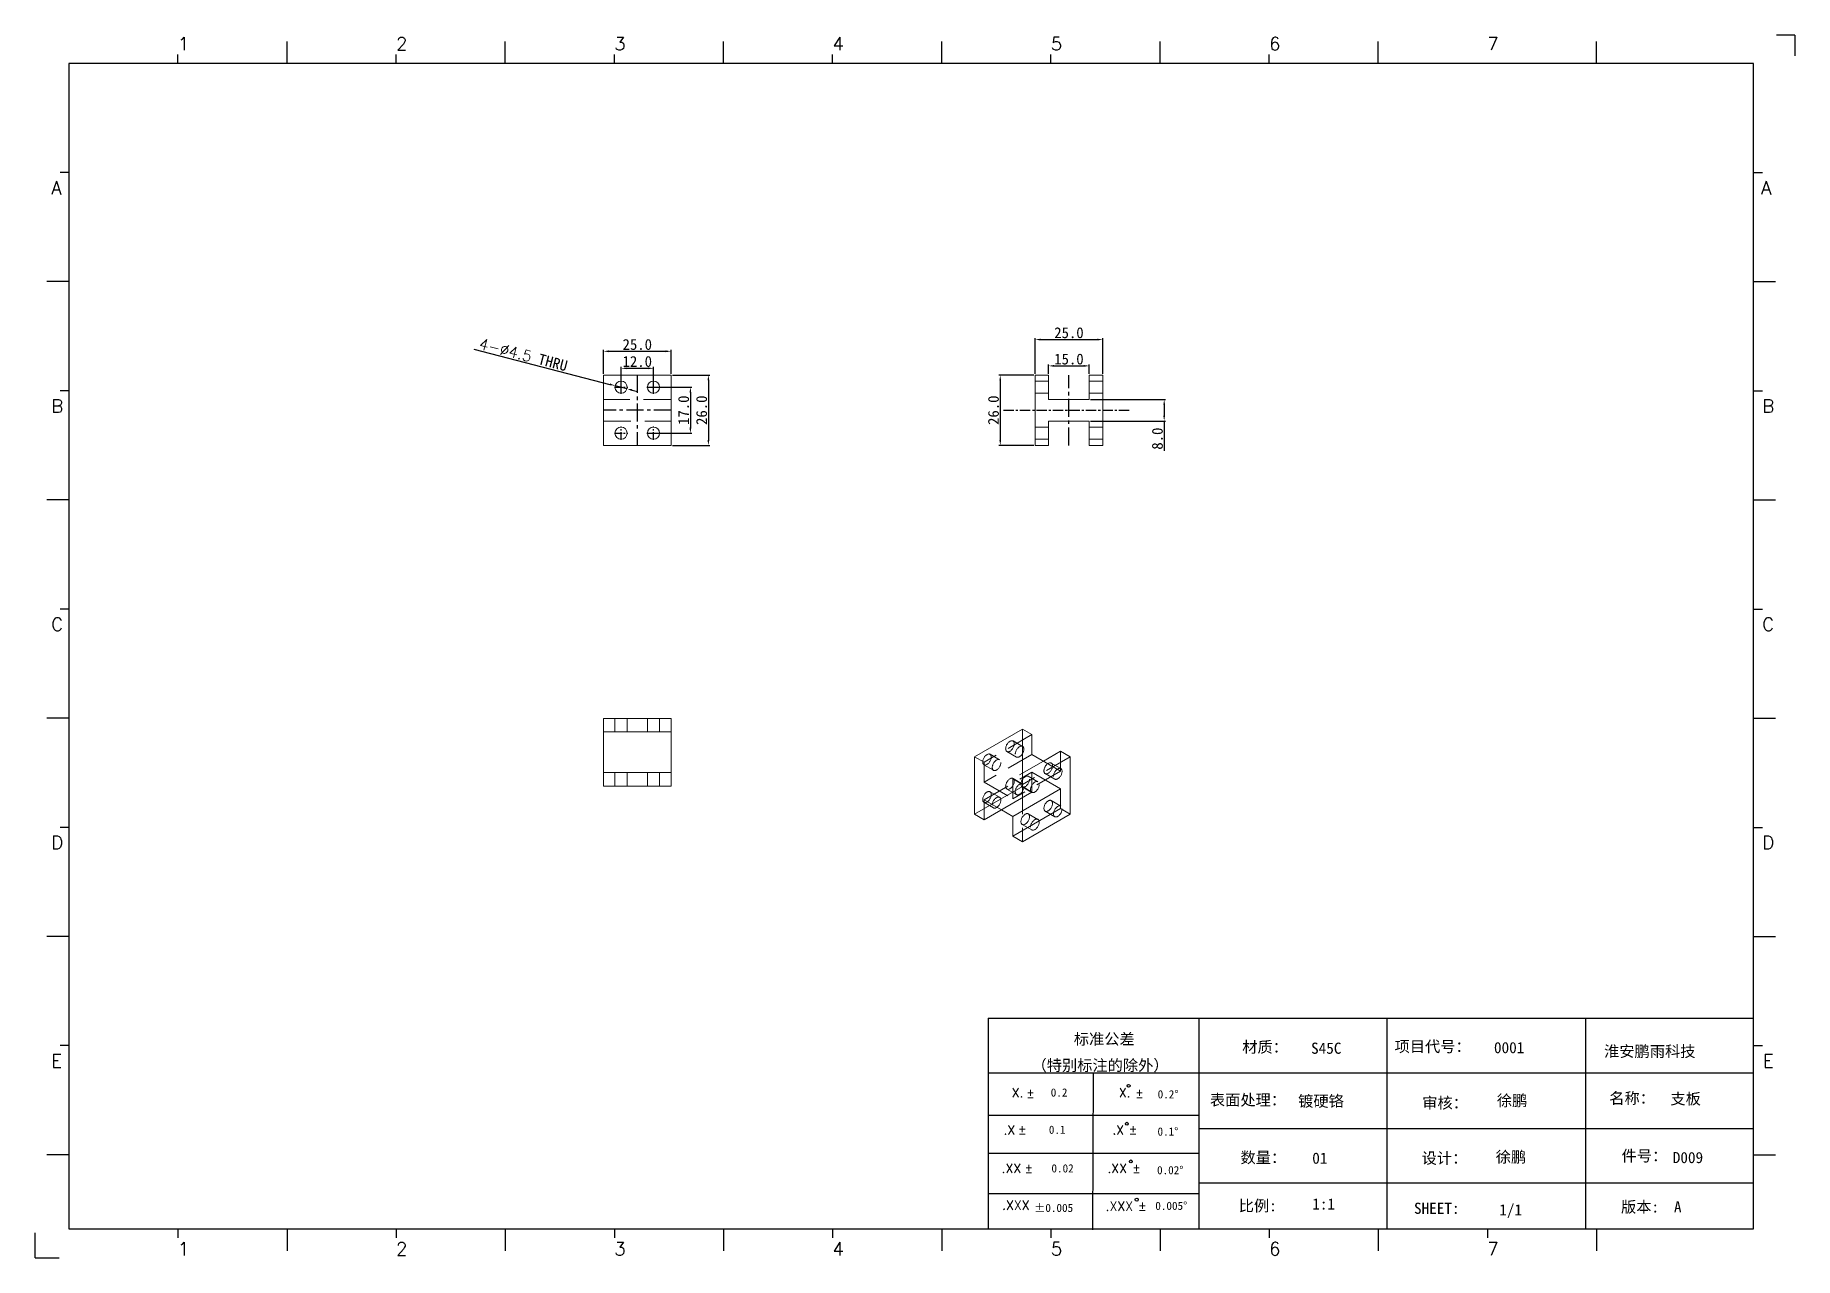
# Model space of a CAD drawing. Extents: x 83 to 30050, y -7164 to 695.
# Drawn here: x 17758 to 18409, y -3796 to -3344 of the extents above; entities that cross this region are included whole.
import ezdxf
from ezdxf.enums import TextEntityAlignment as Align

# ---------------------------------------------------------------- set-up
doc = ezdxf.new("R2010")
doc.units = 0
doc.header["$LTSCALE"] = 8
doc.header["$MEASUREMENT"] = 0
doc.header["$PDSIZE"] = 5
doc.linetypes.add('CENTER', pattern=[2, 1.25, -0.25, 0.25, -0.25])
doc.linetypes.add('HIDDEN', pattern=[1.905, 1.27, -0.635])
doc.layers.get('0').update_dxf_attribs({"linetype": 'CONTINUOUS'})
doc.layers.get('Defpoints').update_dxf_attribs({"linetype": 'CONTINUOUS'})
doc.layers.add('41', color=3, linetype='CONTINUOUS')
doc.layers.add('dim', color=82, linetype='CONTINUOUS', lineweight=9)
doc.styles.add('SIMPLEX', font='SIMPLEX')
doc.styles.get("Standard").update_dxf_attribs({"font": '', "height": 4})
doc.styles.get('Standard').set_extended_font_data('SimSun')
doc.dimstyles.new('ISO-25', dxfattribs={"dimtxt": 6, "dimasz": 2.5, "dimexe": 1.25, "dimexo": 0.625, "dimtad": 1, "dimdec": 1, "dimzin": 1, "dimdsep": 46, "dimtxsty": 'Standard', "dimcen": 2.5, "dimadec": 0, "dimazin": 0, "dimtm": 1e-09, "dimtfac": 1, "dimtdec": 1, "dimtmove": 0, "dimatfit": 3, "dimfxl": 1, "dimtolj": 1, "dimtzin": 0, "dimarcsym": 0})

msp = doc.modelspace()

# ---------------------------------------------------------------- blocks, each defined once
blk = doc.blocks.new('A$C0BB32EA6')
at = {"layer": '41'}
for p, q in [((90.21, 427.84), (90.21, 435.66)), ((168.4, 427.84), (168.4, 435.66)), ((168.4, 427.84), (168.4, 435.66)), ((168.4, 427.84), (168.4, 435.66)), ((246.58, 427.84), (246.58, 435.66)), ((246.58, 427.84), (246.58, 435.66)), ((324.77, 427.84), (324.77, 435.66)), ((402.96, 427.84), (402.96, 435.66)), ((481.15, 427.84), (481.15, 435.66)), ((559.34, 427.84), (559.34, 435.66)), ((51.11, 427.84), (51.11, 430.97)), ((129.3, 427.84), (129.3, 430.97)), ((129.3, 427.84), (129.3, 430.97)), ((129.3, 427.84), (129.3, 430.97)), ((207.49, 427.84), (207.49, 430.97)), ((207.49, 427.84), (207.49, 430.97)), ((285.68, 427.84), (285.68, 430.97)), ((363.87, 427.84), (363.87, 430.97)), ((442.06, 427.84), (442.06, 430.97)), ((615.63, 427.84), (12.02, 427.84)), ((12.02, 427.84), (12.02, 10.32)), ((615.63, 10.32), (615.63, 427.84)), ((12.02, 388.75), (8.89, 388.75)), ((615.63, 388.75), (618.76, 388.75)), ((12.02, 349.66), (4.2, 349.66)), ((615.63, 349.66), (623.45, 349.66)), ((12.02, 310.56), (8.89, 310.56)), ((615.63, 310.56), (618.76, 310.56)), ((12.02, 271.47), (4.2, 271.47)), ((615.63, 271.47), (623.45, 271.47)), ((12.02, 232.37), (8.89, 232.37)), ((615.63, 232.37), (618.76, 232.37)), ((12.02, 193.28), (4.2, 193.28)), ((615.63, 193.28), (623.45, 193.28)), ((12.02, 154.18), (8.89, 154.18)), ((615.63, 154.18), (618.76, 154.18)), ((12.02, 115.09), (4.2, 115.09)), ((615.63, 115.09), (623.45, 115.09)), ((341.34, 85.85), (615.63, 85.85)), ((341.34, 85.85), (341.34, 10.32)), ((416.87, 85.85), (416.87, 10.32)), ((484.16, 85.85), (484.16, 10.32)), ((555.4, 85.7), (555.4, 10.17)), ((12.02, 76), (8.89, 76)), ((615.63, 76), (618.76, 76)), ((615.63, 66.14), (341.34, 66.14)), ((378.86, 10.02), (379.1, 65.84)), ((341.34, 51.12), (416.87, 51.12)), ((615.63, 46.17), (416.87, 46.17)), ((12.02, 36.9), (4.2, 36.9)), ((341.34, 37.5), (401.12, 37.5)), ((341.34, 37.5), (416.87, 37.5)), ((615.63, 36.9), (623.45, 36.9)), ((615.63, 26.74), (416.87, 26.74)), ((341.34, 23.05), (401.87, 23.05)), ((341.34, 23.05), (401.87, 23.05)), ((341.34, 23.05), (401.87, 23.05)), ((341.34, 23.05), (401.87, 23.05)), ((341.34, 23.05), (401.87, 23.05)), ((341.34, 23.05), (416.87, 23.05)), ((12.02, 10.32), (615.63, 10.32)), ((51.11, 10.32), (51.11, 7.19)), ((90.21, 10.32), (90.21, 2.5)), ((129.3, 10.32), (129.3, 7.19)), ((168.4, 10.32), (168.4, 2.5)), ((207.49, 10.32), (207.49, 7.19)), ((246.58, 10.32), (246.58, 2.5)), ((285.68, 10.32), (285.68, 7.19)), ((324.77, 10.32), (324.77, 2.5)), ((326.34, 10.32), (401.87, 10.32)), ((363.87, 10.32), (363.87, 7.19)), ((402.96, 10.32), (402.96, 2.5)), ((442.06, 10.32), (442.06, 7.19)), ((481.15, 10.32), (481.15, 2.5)), ((520.24, 10.32), (520.24, 7.19)), ((559.34, 10.32), (559.34, 2.5))]:
    blk.add_line(p, q, dxfattribs=at)
at = {"layer": '41', "linetype": 'Continuous'}
for p, q in [((630.37, 437.94), (623.79, 437.94)), ((630.37, 437.94), (630.37, 430.59)), ((0, 0), (0, 8.98)), ((0, 0), (8.64, 0))]:
    blk.add_line(p, q, dxfattribs=at)
at = {"layer": '41'}
for centre in [(391.73, 61.61), (391.07, 48.04), (392.49, 34.54), (394.6, 20.83)]:
    blk.add_circle(centre, 0.516, dxfattribs=at)
at = {"layer": '41', "style": 'SIMPLEX'}
for s, height, p in [('1', 4.69, (51.11, 432.54)), ('2', 4.69, (129.3, 432.54)), ('3', 4.69, (207.49, 432.54)), ('4', 4.69, (285.68, 432.54)), ('5', 4.69, (363.87, 432.54)), ('6', 4.69, (442.06, 432.54)), ('7', 4.69, (520.24, 432.54)), ('A', 4.75, (5.76, 380.93)), ('A', 4.75, (618.27, 380.93)), ('B', 4.75, (5.76, 302.74)), ('B', 4.75, (618.72, 302.74)), ('C', 4.75, (5.76, 224.55)), ('C', 4.75, (618.72, 224.55)), ('D', 4.75, (5.76, 146.37)), ('D', 4.75, (618.72, 146.37)), ('E', 4.75, (5.76, 68.18)), ('E', 4.75, (618.95, 68.18)), ('X.', 3.284, (349.84, 57.49)), ('%%p', 3.284, (355.04, 57.36)), ('X.', 3.284, (388.21, 57.49)), ('%%p', 3.284, (394.07, 57.36)), ('.X', 3.284, (346.89, 44.16)), ('%%p', 3.284, (352.09, 44.33)), ('.X', 3.284, (385.9, 44.16)), ('%%p', 3.284, (391.76, 44.33)), ('.XX', 3.284, (346.2, 30.42)), ('%%p', 3.284, (354.44, 30.46)), ('.XX', 3.284, (384.11, 30.42)), ('%%p', 3.284, (393.01, 30.46)), ('.XXX', 3.284, (383.48, 16.83)), ('%%p', 3.284, (395.11, 16.95)), ('1', 4.69, (51.11, 0.87)), ('2', 4.69, (129.3, 0.87)), ('3', 4.69, (207.49, 0.87)), ('4', 4.69, (285.68, 0.87)), ('5', 4.69, (363.87, 0.87)), ('6', 4.69, (442.06, 0.87)), ('7', 4.69, (520.24, 0.87))]:
    blk.add_text(s, height=height, dxfattribs=at).set_placement(p)
at = {"layer": '41', "linetype": 'Continuous'}
for s, p in [('标准公差', (372.08, 76.36)), ('材质：', (432.42, 73.5)), ('项目代号：', (486.99, 73.71)), ('淮安鹏雨科技', (562.04, 71.96)), ('（特别标注的除外）', (356.94, 66.94)), ('表面处理：', (420.83, 54.55)), ('审核：', (496.9, 53.5)), ('名称：', (563.9, 55.18)), ('数量：', (431.79, 33.91)), ('设计：', (496.69, 33.7)), ('件号：', (568.32, 34.55)), ('比例:', (431.16, 16.65)), ('SHEET:', (493.95, 15.75)), ('1/1', (524.5, 15.18)), ('版本:', (568.11, 16.23))]:
    blk.add_text(s, height=4, dxfattribs=at).set_placement(p)
at = {"layer": '41'}
for s, p in [('0.2', (363.82, 57.75)), ('0.2%%D', (402.12, 57.11)), ('0.1', (363.14, 44.41)), ('0.1%%D', (402.07, 43.76)), ('0.02', (364.07, 30.58)), ('0.02%%D', (401.9, 29.93)), ('0.005%%D', (401.27, 17.16))]:
    blk.add_text(s, height=2.929, dxfattribs=at).set_placement(p)
at = {"layer": '41', "style": 'SIMPLEX'}
blk.add_text('.XXX', height=3.284, dxfattribs=at).set_placement((351.31, 18.87), align=Align.MIDDLE_CENTER)
at = {"layer": '41'}
blk.add_text('%%P0.005', height=2.929, dxfattribs=at).set_placement((364.87, 17.89), align=Align.MIDDLE_CENTER)
at = {"layer": '41', "linetype": 'Continuous'}
for tag, p in [('材质', (457.07, 73.08)), ('代号', (522.6, 73.29)), ('表面处理', (452.44, 54.13)), ('审核', (523.65, 54.34)), ('名称', (585.81, 54.97)), ('数量', (457.5, 33.7)), ('设计', (523.23, 34.13)), ('件号', (586.65, 33.91)), ('比例', (457.5, 17.28)), ('版本', (587.08, 16.23))]:
    blk.add_attdef(tag, p, '', height=4, dxfattribs=at)
blk = doc.blocks.new('*D1002')
at = {"layer": 'Defpoints', "color": 0}
for p in [(17993.21, -3460.58), (17968.21, -3469.37), (17993.21, -3469.37)]:
    blk.add_point(p, dxfattribs=at)
at = {"layer": 'dim', "color": 0, "lineweight": -2}
for p, q in [((17968.21, -3468.87), (17968.21, -3460.08)), ((17970.21, -3460.58), (17991.21, -3460.58)), ((17993.21, -3468.87), (17993.21, -3460.08))]:
    blk.add_line(p, q, dxfattribs=at)
at = {"layer": 'dim', "color": 0}
for points in [[(17970.21, -3460.25), (17970.21, -3460.92), (17968.21, -3460.58)], [(17991.21, -3460.25), (17991.21, -3460.92), (17993.21, -3460.58)]]:
    blk.add_solid(points, dxfattribs=at)
at = {"layer": 'dim', "color": 0, "insert": (17980.71, -3458.08), "char_height": 4, "attachment_point": 5}
blk.add_mtext('\\A1;25.0', dxfattribs=at)
blk = doc.blocks.new('*D1003')
at = {"layer": 'Defpoints', "color": 0}
for p in [(17986.71, -3466.87), (17974.71, -3473.87), (17986.71, -3473.87)]:
    blk.add_point(p, dxfattribs=at)
at = {"layer": 'dim', "color": 0, "lineweight": -2}
for p, q in [((17974.71, -3473.37), (17974.71, -3466.37)), ((17976.71, -3466.87), (17984.71, -3466.87)), ((17986.71, -3473.37), (17986.71, -3466.37))]:
    blk.add_line(p, q, dxfattribs=at)
at = {"layer": 'dim', "color": 0}
for points in [[(17976.71, -3466.54), (17976.71, -3467.21), (17974.71, -3466.87)], [(17984.71, -3466.54), (17984.71, -3467.21), (17986.71, -3466.87)]]:
    blk.add_solid(points, dxfattribs=at)
at = {"layer": 'dim', "color": 0, "insert": (17980.71, -3464.37), "char_height": 4, "attachment_point": 5}
blk.add_mtext('\\A1;12.0', dxfattribs=at)
blk = doc.blocks.new('*D1004')
at = {"layer": 'Defpoints', "color": 0}
for p in [(17993.21, -3469.37), (17993.21, -3495.37), (18007, -3495.37)]:
    blk.add_point(p, dxfattribs=at)
at = {"layer": 'dim', "color": 0, "lineweight": -2}
for p, q in [((17993.7, -3469.37), (18007.5, -3469.37)), ((18007, -3471.37), (18007, -3493.37)), ((17993.7, -3495.37), (18007.5, -3495.37))]:
    blk.add_line(p, q, dxfattribs=at)
at = {"layer": 'dim', "color": 0}
for points in [[(18006.67, -3471.37), (18007.34, -3471.37), (18007, -3469.37)], [(18006.67, -3493.37), (18007.34, -3493.37), (18007, -3495.37)]]:
    blk.add_solid(points, dxfattribs=at)
at = {"layer": 'dim', "color": 0, "insert": (18004.5, -3482.37), "char_height": 4, "attachment_point": 5, "rotation": 90}
blk.add_mtext('\\A1;26.0', dxfattribs=at)
blk = doc.blocks.new('*D1005')
at = {"layer": 'Defpoints', "color": 0}
for p in [(17986.71, -3473.87), (17986.71, -3490.87), (18000.35, -3490.87)]:
    blk.add_point(p, dxfattribs=at)
at = {"layer": 'dim', "color": 0, "lineweight": -2}
for p, q in [((17987.2, -3473.87), (18000.85, -3473.87)), ((18000.35, -3475.87), (18000.35, -3488.87)), ((17987.2, -3490.87), (18000.85, -3490.87))]:
    blk.add_line(p, q, dxfattribs=at)
at = {"layer": 'dim', "color": 0}
for points in [[(18000.01, -3475.87), (18000.68, -3475.87), (18000.35, -3473.87)], [(18000.01, -3488.87), (18000.68, -3488.87), (18000.35, -3490.87)]]:
    blk.add_solid(points, dxfattribs=at)
at = {"layer": 'dim', "color": 0, "insert": (17997.85, -3482.37), "char_height": 4, "attachment_point": 5, "rotation": 90}
blk.add_mtext('\\A1;17.0', dxfattribs=at)
blk = doc.blocks.new('*D1006')
at = {"layer": 'Defpoints', "color": 0}
for p in [(17972.53, -3473.3), (17976.88, -3474.43)]:
    blk.add_point(p, dxfattribs=at)
at = {"layer": 'dim', "color": 0, "lineweight": -2}
for p, q in [((17920.31, -3459.74), (17970.59, -3472.8)), ((17976.88, -3474.43), (17972.53, -3473.3)), ((17978.82, -3474.94), (17980.75, -3475.44))]:
    blk.add_line(p, q, dxfattribs=at)
at = {"layer": 'dim', "color": 0}
for points in [[(17970.68, -3472.48), (17970.51, -3473.12), (17972.53, -3473.3)], [(17978.9, -3474.61), (17978.73, -3475.26), (17976.88, -3474.43)]]:
    blk.add_solid(points, dxfattribs=at)
at = {"layer": 'dim', "color": 0, "insert": (17938.57, -3461.89), "char_height": 4, "attachment_point": 5, "rotation": 345.44035}
blk.add_mtext('\\A1;{\\Ftxt,bigfont|c134;4-∅4.5} THRU', dxfattribs=at)
blk = doc.blocks.new('*D1007')
at = {"layer": 'Defpoints', "color": 0}
for p in [(18127.79, -3469.37), (18114.9, -3495.37), (18127.79, -3495.37)]:
    blk.add_point(p, dxfattribs=at)
at = {"layer": 'dim', "color": 0, "lineweight": -2}
for p, q in [((18127.29, -3469.37), (18114.4, -3469.37)), ((18114.9, -3471.37), (18114.9, -3493.37)), ((18127.29, -3495.37), (18114.4, -3495.37))]:
    blk.add_line(p, q, dxfattribs=at)
at = {"layer": 'dim', "color": 0}
for points in [[(18114.57, -3471.37), (18115.23, -3471.37), (18114.9, -3469.37)], [(18114.57, -3493.37), (18115.23, -3493.37), (18114.9, -3495.37)]]:
    blk.add_solid(points, dxfattribs=at)
at = {"layer": 'dim', "color": 0, "insert": (18112.4, -3482.37), "char_height": 4, "attachment_point": 5, "rotation": 90}
blk.add_mtext('\\A1;26.0', dxfattribs=at)
blk = doc.blocks.new('*D1008')
at = {"layer": 'Defpoints', "color": 0}
for p in [(18147.79, -3478.37), (18147.79, -3486.37), (18175.5, -3486.37)]:
    blk.add_point(p, dxfattribs=at)
at = {"layer": 'dim', "color": 0, "lineweight": -2}
for p, q in [((18148.29, -3478.37), (18176, -3478.37)), ((18148.29, -3486.37), (18176, -3486.37)), ((18175.5, -3480.37), (18175.5, -3484.37)), ((18175.5, -3486.37), (18175.5, -3497.37))]:
    blk.add_line(p, q, dxfattribs=at)
at = {"layer": 'dim', "color": 0}
for points in [[(18175.17, -3480.37), (18175.83, -3480.37), (18175.5, -3478.37)], [(18175.17, -3484.37), (18175.83, -3484.37), (18175.5, -3486.37)]]:
    blk.add_solid(points, dxfattribs=at)
at = {"layer": 'dim', "color": 0, "insert": (18173, -3492.87), "char_height": 4, "attachment_point": 5, "rotation": 90}
blk.add_mtext('\\A1;8.0', dxfattribs=at)
blk = doc.blocks.new('*D1009')
at = {"layer": 'Defpoints', "color": 0}
for p in [(18147.79, -3465.98), (18132.79, -3469.37), (18147.79, -3469.37)]:
    blk.add_point(p, dxfattribs=at)
at = {"layer": 'dim', "color": 0, "lineweight": -2}
for p, q in [((18132.79, -3468.87), (18132.79, -3465.48)), ((18134.79, -3465.98), (18145.79, -3465.98)), ((18147.79, -3468.87), (18147.79, -3465.48))]:
    blk.add_line(p, q, dxfattribs=at)
at = {"layer": 'dim', "color": 0}
for points in [[(18134.79, -3465.65), (18134.79, -3466.31), (18132.79, -3465.98)], [(18145.79, -3465.65), (18145.79, -3466.31), (18147.79, -3465.98)]]:
    blk.add_solid(points, dxfattribs=at)
at = {"layer": 'dim', "color": 0, "insert": (18140.29, -3463.48), "char_height": 4, "attachment_point": 5}
blk.add_mtext('\\A1;15.0', dxfattribs=at)
blk = doc.blocks.new('*D1010')
at = {"layer": 'Defpoints', "color": 0}
for p in [(18152.79, -3456.25), (18127.79, -3469.37), (18152.79, -3469.37)]:
    blk.add_point(p, dxfattribs=at)
at = {"layer": 'dim', "color": 0, "lineweight": -2}
for p, q in [((18127.79, -3468.87), (18127.79, -3455.75)), ((18129.79, -3456.25), (18150.79, -3456.25)), ((18152.79, -3468.87), (18152.79, -3455.75))]:
    blk.add_line(p, q, dxfattribs=at)
at = {"layer": 'dim', "color": 0}
for points in [[(18129.79, -3455.92), (18129.79, -3456.59), (18127.79, -3456.25)], [(18150.79, -3455.92), (18150.79, -3456.59), (18152.79, -3456.25)]]:
    blk.add_solid(points, dxfattribs=at)
at = {"layer": 'dim', "color": 0, "insert": (18140.29, -3453.75), "char_height": 4, "attachment_point": 5}
blk.add_mtext('\\A1;25.0', dxfattribs=at)

# ---------------------------------------------------------------- dimensions: what is measured, and where the dimension line sits
at = {"layer": 'dim'}
dim = msp.add_diameter_dim_2p(p1=(17976.883, -3474.434), p2=(17972.527, -3473.303), text='{\\Ftxt,bigfont|c134;4-<>} THRU', dimstyle='ISO-25', override={"dimtxt": 2.5, "dimasz": 2, "dimexe": 0.49975, "dimexo": 0.49975, "dimgap": 0.49975}, dxfattribs=at)
dim.commit()
dim.dimension.update_dxf_attribs({"geometry": '*D1006', "text_midpoint": (17937.937, -3464.319), "dimtype": 163})
for base, p1, p2, picture, middle in [((18152.786, -3456.253), (18127.786, -3469.368), (18152.786, -3469.368), '*D1010', (18140.286, -3453.753)), ((17993.205, -3460.584), (17968.205, -3469.368), (17993.205, -3469.368), '*D1002', (17980.705, -3458.084)), ((17986.705, -3466.872), (17974.705, -3473.868), (17986.705, -3473.868), '*D1003', (17980.705, -3464.372)), ((18147.786, -3465.979), (18132.786, -3469.368), (18147.786, -3469.368), '*D1009', (18140.286, -3463.479))]:
    dim = msp.add_linear_dim(base=base, p1=p1, p2=p2, dimstyle='ISO-25', override={"dimtxt": 2.5, "dimasz": 2, "dimexe": 0.49975, "dimexo": 0.49975, "dimgap": 0.49975}, dxfattribs=at)
    dim.commit()
    dim.dimension.update_dxf_attribs({"geometry": picture, "text_midpoint": middle})
for base, p1, p2, picture, middle in [((18007.003, -3495.368), (17993.205, -3469.368), (17993.205, -3495.368), '*D1004', (18004.503, -3482.368)), ((18114.9, -3495.368), (18127.786, -3469.368), (18127.786, -3495.368), '*D1007', (18112.401, -3482.368)), ((18000.347, -3490.868), (17986.705, -3473.868), (17986.705, -3490.868), '*D1005', (17997.847, -3482.368)), ((18175.5, -3486.368), (18147.786, -3478.368), (18147.786, -3486.368), '*D1008', (18173, -3492.868))]:
    dim = msp.add_linear_dim(base=base, p1=p1, p2=p2, angle=90, dimstyle='ISO-25', override={"dimtxt": 2.5, "dimasz": 2, "dimexe": 0.49975, "dimexo": 0.49975, "dimgap": 0.49975}, dxfattribs=at)
    dim.commit()
    dim.dimension.update_dxf_attribs({"geometry": picture, "text_midpoint": middle})

# ---------------------------------------------------------------- linework, layer by layer
at = {"color": 7, "linetype": 'Continuous', "lineweight": 15}
for p, q in [((17993.205, -3469.368), (17968.205, -3469.368)), ((17968.205, -3469.368), (17968.205, -3495.368)), ((17993.205, -3495.368), (17993.205, -3469.368)), ((18127.786, -3495.368), (18127.786, -3469.368)), ((18127.786, -3469.368), (18132.786, -3469.368)), ((18132.786, -3478.368), (18132.786, -3469.368)), ((18147.786, -3478.368), (18147.786, -3469.368)), ((18152.786, -3469.368), (18147.786, -3469.368)), ((18152.786, -3495.368), (18152.786, -3469.368)), ((18132.786, -3478.368), (18147.786, -3478.368)), ((18132.786, -3495.368), (18132.786, -3486.368)), ((18132.786, -3486.368), (18147.786, -3486.368)), ((18147.786, -3495.368), (18147.786, -3486.368)), ((17968.205, -3495.368), (17993.205, -3495.368)), ((18127.786, -3495.368), (18132.786, -3495.368)), ((18152.786, -3495.368), (18147.786, -3495.368)), ((17968.205, -3596.281), (17993.205, -3596.281)), ((17968.205, -3596.281), (17968.205, -3601.281)), ((17993.205, -3596.281), (17993.205, -3601.281)), ((17968.205, -3601.281), (17993.205, -3601.281)), ((17968.205, -3601.281), (17968.205, -3616.281)), ((17993.205, -3601.281), (17993.205, -3616.281)), ((18123.082, -3600.249), (18105.405, -3610.454)), ((18123.082, -3621.479), (18123.082, -3600.249)), ((18123.082, -3600.249), (18126.618, -3602.29)), ((18126.618, -3609.639), (18126.618, -3602.29)), ((18126.618, -3609.639), (18137.224, -3615.762)), ((18137.224, -3608.413), (18130.859, -3612.088)), ((18137.224, -3615.762), (18137.224, -3608.413)), ((18140.76, -3610.454), (18137.224, -3608.413)), ((17968.205, -3616.281), (17993.205, -3616.281)), ((17968.205, -3621.281), (17968.205, -3616.281)), ((17993.205, -3621.281), (17993.205, -3616.281)), ((18105.405, -3610.454), (18105.405, -3631.684)), ((18126.618, -3623.52), (18126.618, -3616.171)), ((18126.618, -3616.171), (18137.224, -3622.295)), ((18140.76, -3631.684), (18140.76, -3610.454)), ((17968.205, -3621.281), (17993.205, -3621.281)), ((18105.405, -3631.684), (18123.082, -3621.479)), ((18119.547, -3632.5), (18137.224, -3622.295)), ((18123.082, -3621.479), (18126.618, -3623.52)), ((18137.224, -3629.643), (18137.224, -3622.295)), ((18108.94, -3633.725), (18126.618, -3623.52)), ((18119.547, -3639.848), (18137.224, -3629.643)), ((18140.76, -3631.684), (18137.224, -3629.643)), ((18105.405, -3631.684), (18108.94, -3633.725)), ((18115.305, -3630.051), (18119.547, -3632.5)), ((18119.547, -3632.5), (18119.547, -3639.848)), ((18123.082, -3641.889), (18140.76, -3631.684)), ((18123.082, -3641.889), (18119.547, -3639.848))]:
    msp.add_line(p, q, dxfattribs=at)
at = {"color": 1, "linetype": 'CENTER', "ltscale": 0.28575}
for p, q in [((17974.705, -3476.343), (17974.705, -3471.393)), ((17986.705, -3476.343), (17986.705, -3471.393)), ((17972.23, -3473.868), (17977.18, -3473.868)), ((17984.23, -3473.868), (17989.18, -3473.868)), ((17972.23, -3490.868), (17977.18, -3490.868)), ((17974.705, -3493.343), (17974.705, -3488.393)), ((17984.23, -3490.868), (17989.18, -3490.868)), ((17986.705, -3493.343), (17986.705, -3488.393))]:
    msp.add_line(p, q, dxfattribs=at)
at = {"color": 1, "linetype": 'CENTER', "ltscale": 0.6604}
for p, q in [((17980.705, -3469.368), (17980.705, -3495.368)), ((18140.286, -3495.368), (18140.286, -3469.368))]:
    msp.add_line(p, q, dxfattribs=at)
at = {"color": 7, "linetype": 'HIDDEN', "lineweight": 0}
for p, q in [((18132.786, -3471.618), (18127.786, -3471.618)), ((18152.786, -3471.618), (18147.786, -3471.618)), ((17993.205, -3478.368), (17968.205, -3478.368)), ((18127.786, -3476.118), (18132.786, -3476.118)), ((18147.786, -3476.118), (18152.786, -3476.118)), ((17968.205, -3486.368), (17993.205, -3486.368)), ((18132.786, -3488.618), (18127.786, -3488.618)), ((18127.786, -3493.118), (18132.786, -3493.118)), ((18152.786, -3488.618), (18147.786, -3488.618)), ((18147.786, -3493.118), (18152.786, -3493.118)), ((17972.455, -3596.281), (17972.455, -3601.281)), ((17976.955, -3601.281), (17976.955, -3596.281)), ((17984.455, -3596.281), (17984.455, -3601.281)), ((17988.955, -3601.281), (17988.955, -3596.281)), ((18126.618, -3602.29), (18108.94, -3612.495)), ((18126.618, -3609.639), (18108.94, -3619.844)), ((18114.661, -3611.568), (18111.126, -3609.527)), ((18117.361, -3608.526), (18120.897, -3610.567)), ((18123.147, -3606.669), (18119.611, -3604.628)), ((17972.455, -3616.281), (17972.455, -3621.281)), ((17976.955, -3621.281), (17976.955, -3616.281)), ((17984.455, -3616.281), (17984.455, -3621.281)), ((17988.955, -3621.281), (17988.955, -3616.281)), ((18105.405, -3610.454), (18108.94, -3612.495)), ((18108.876, -3613.424), (18112.411, -3615.465)), ((18108.94, -3612.495), (18108.94, -3619.844)), ((18108.94, -3626.377), (18126.618, -3616.171)), ((18130.859, -3612.088), (18119.547, -3618.618)), ((18137.224, -3615.762), (18119.547, -3625.967)), ((18140.76, -3610.454), (18123.082, -3620.659)), ((18131.503, -3616.69), (18135.039, -3618.731)), ((18137.289, -3614.833), (18133.753, -3612.792)), ((18108.94, -3619.844), (18119.547, -3625.967)), ((18117.361, -3622.407), (18120.897, -3624.448)), ((18119.547, -3618.618), (18119.547, -3625.967)), ((18123.082, -3620.659), (18119.547, -3618.618)), ((18123.147, -3620.551), (18119.611, -3618.51)), ((18123.018, -3621.588), (18126.554, -3623.629)), ((18123.082, -3621.479), (18123.082, -3641.889)), ((18128.803, -3619.732), (18125.268, -3617.691)), ((18108.876, -3627.305), (18112.411, -3629.346)), ((18108.94, -3626.377), (18115.305, -3630.051)), ((18108.94, -3626.377), (18108.94, -3633.725)), ((18114.661, -3625.449), (18111.126, -3623.408)), ((18137.289, -3628.715), (18133.753, -3626.674)), ((18123.018, -3635.469), (18126.554, -3637.51)), ((18128.803, -3633.613), (18125.268, -3631.572)), ((18131.503, -3630.571), (18135.039, -3632.612))]:
    msp.add_line(p, q, dxfattribs=at)
at = {"color": 1, "linetype": 'CENTER', "ltscale": 0.635}
msp.add_line((17993.205, -3482.368), (17968.205, -3482.368), dxfattribs=at)
at = {"color": 1, "linetype": 'CENTER', "ltscale": 0.381}
msp.add_line((18116.094, -3482.368), (18162.952, -3482.368), dxfattribs=at)
at = {"color": 7, "linetype": 'Continuous', "lineweight": 15, "flags": 128}
for points in [[(18111.592, -3610.557), (18111.581, -3610.776), (18111.549, -3611.005), (18111.496, -3611.241), (18111.423, -3611.479), (18111.33, -3611.718), (18111.22, -3611.953), (18111.093, -3612.182), (18110.951, -3612.401), (18110.796, -3612.607), (18110.631, -3612.799), (18110.457, -3612.972), (18110.277, -3613.125), (18110.093, -3613.256), (18109.908, -3613.363), (18109.725, -3613.444), (18109.544, -3613.499), (18109.371, -3613.526), (18109.205, -3613.526), (18109.051, -3613.498), (18108.909, -3613.442), (18108.782, -3613.36), (18108.672, -3613.252), (18108.579, -3613.121), (18108.506, -3612.967), (18108.453, -3612.793), (18108.421, -3612.601), (18108.41, -3612.394), (18108.421, -3612.174), (18108.453, -3611.945), (18108.506, -3611.71), (18108.579, -3611.472), (18108.672, -3611.233), (18108.782, -3610.998), (18108.909, -3610.769), (18109.051, -3610.55), (18109.205, -3610.344), (18109.371, -3610.152), (18109.544, -3609.979), (18109.725, -3609.826), (18109.908, -3609.695), (18110.093, -3609.588), (18110.277, -3609.507), (18110.457, -3609.452), (18110.631, -3609.425), (18110.796, -3609.425), (18110.951, -3609.453), (18111.093, -3609.509), (18111.22, -3609.591), (18111.33, -3609.699), (18111.423, -3609.83), (18111.496, -3609.984), (18111.549, -3610.158), (18111.581, -3610.35), (18111.592, -3610.557)], [(18116.895, -3607.495), (18116.906, -3607.276), (18116.938, -3607.047), (18116.991, -3606.812), (18117.064, -3606.573), (18117.157, -3606.335), (18117.267, -3606.1), (18117.394, -3605.871), (18117.536, -3605.652), (18117.691, -3605.445), (18117.856, -3605.254), (18118.03, -3605.08), (18118.21, -3604.927), (18118.394, -3604.796), (18118.579, -3604.689), (18118.762, -3604.608), (18118.942, -3604.554), (18119.116, -3604.526), (18119.282, -3604.527), (18119.436, -3604.555), (18119.578, -3604.61), (18119.705, -3604.692), (18119.815, -3604.8), (18119.908, -3604.932), (18119.981, -3605.086), (18120.034, -3605.26), (18120.066, -3605.451), (18120.077, -3605.659), (18120.066, -3605.878), (18120.034, -3606.107), (18119.981, -3606.342), (18119.908, -3606.581), (18119.815, -3606.819), (18119.705, -3607.054), (18119.578, -3607.283), (18119.436, -3607.502), (18119.282, -3607.709), (18119.116, -3607.9), (18118.942, -3608.074), (18118.762, -3608.227), (18118.579, -3608.358), (18118.394, -3608.465), (18118.21, -3608.546), (18118.03, -3608.6), (18117.856, -3608.628), (18117.691, -3608.627), (18117.536, -3608.599), (18117.394, -3608.544), (18117.267, -3608.462), (18117.157, -3608.354), (18117.064, -3608.222), (18116.991, -3608.068), (18116.938, -3607.894), (18116.906, -3607.703), (18116.895, -3607.495)], [(18132.46, -3613.012), (18132.536, -3612.96), (18132.721, -3612.854), (18132.904, -3612.772), (18133.085, -3612.718), (18133.258, -3612.69), (18133.424, -3612.691), (18133.578, -3612.719), (18133.72, -3612.774), (18133.847, -3612.857), (18133.957, -3612.964), (18134.05, -3613.096), (18134.123, -3613.25), (18134.176, -3613.424), (18134.208, -3613.616), (18134.219, -3613.823), (18134.21, -3614.022)], [(18108.41, -3626.275), (18108.421, -3626.056), (18108.453, -3625.827), (18108.506, -3625.591), (18108.579, -3625.353), (18108.672, -3625.114), (18108.782, -3624.879), (18108.909, -3624.651), (18109.051, -3624.431), (18109.205, -3624.225), (18109.371, -3624.033), (18109.544, -3623.86), (18109.725, -3623.707), (18109.908, -3623.576), (18110.093, -3623.469), (18110.277, -3623.388), (18110.457, -3623.333), (18110.631, -3623.306), (18110.796, -3623.306), (18110.951, -3623.334), (18111.093, -3623.39), (18111.22, -3623.472), (18111.33, -3623.58), (18111.423, -3623.711), (18111.496, -3623.865), (18111.549, -3624.039), (18111.581, -3624.231), (18111.592, -3624.438), (18111.581, -3624.658), (18111.549, -3624.887), (18111.496, -3625.122), (18111.423, -3625.36), (18111.33, -3625.599), (18111.22, -3625.834), (18111.093, -3626.063), (18110.951, -3626.282), (18110.796, -3626.488), (18110.631, -3626.68), (18110.457, -3626.853), (18110.277, -3627.006), (18110.093, -3627.137), (18109.908, -3627.244), (18109.725, -3627.325), (18109.544, -3627.38), (18109.371, -3627.407), (18109.205, -3627.407), (18109.051, -3627.379), (18108.909, -3627.323), (18108.782, -3627.241), (18108.672, -3627.134), (18108.579, -3627.002), (18108.506, -3626.848), (18108.453, -3626.674), (18108.421, -3626.482), (18108.41, -3626.275)], [(18120.077, -3619.54), (18120.066, -3619.759), (18120.034, -3619.988), (18119.981, -3620.223), (18119.908, -3620.462), (18119.815, -3620.7), (18119.705, -3620.936), (18119.578, -3621.164), (18119.436, -3621.383), (18119.282, -3621.59), (18119.116, -3621.781), (18118.942, -3621.955), (18118.762, -3622.108), (18118.579, -3622.239), (18118.394, -3622.346), (18118.21, -3622.427), (18118.03, -3622.482), (18117.856, -3622.509), (18117.691, -3622.508), (18117.536, -3622.48), (18117.394, -3622.425), (18117.267, -3622.343), (18117.157, -3622.235), (18117.064, -3622.103), (18116.991, -3621.95), (18116.938, -3621.776), (18116.906, -3621.584), (18116.895, -3621.377), (18116.906, -3621.157), (18116.938, -3620.928), (18116.991, -3620.693), (18117.064, -3620.454), (18117.157, -3620.216), (18117.267, -3619.981), (18117.394, -3619.752), (18117.536, -3619.533), (18117.691, -3619.326), (18117.856, -3619.135), (18118.03, -3618.962), (18118.21, -3618.808), (18118.394, -3618.677), (18118.579, -3618.571), (18118.762, -3618.489), (18118.942, -3618.435), (18119.116, -3618.407), (18119.282, -3618.408), (18119.436, -3618.436), (18119.578, -3618.492), (18119.705, -3618.574), (18119.815, -3618.681), (18119.908, -3618.813), (18119.981, -3618.967), (18120.034, -3619.141), (18120.066, -3619.333), (18120.077, -3619.54)], [(18134.219, -3627.704), (18134.208, -3627.923), (18134.176, -3628.152), (18134.123, -3628.388), (18134.05, -3628.626), (18133.957, -3628.864), (18133.847, -3629.1), (18133.72, -3629.328), (18133.578, -3629.547), (18133.424, -3629.754), (18133.258, -3629.945), (18133.085, -3630.119), (18132.904, -3630.272), (18132.721, -3630.403), (18132.536, -3630.51), (18132.352, -3630.591), (18132.172, -3630.646), (18131.998, -3630.673), (18131.833, -3630.673), (18131.678, -3630.644), (18131.536, -3630.589), (18131.409, -3630.507), (18131.299, -3630.399), (18131.206, -3630.268), (18131.133, -3630.114), (18131.08, -3629.94), (18131.048, -3629.748), (18131.037, -3629.541), (18131.048, -3629.321), (18131.08, -3629.092), (18131.133, -3628.857), (18131.206, -3628.618), (18131.299, -3628.38), (18131.409, -3628.145), (18131.536, -3627.916), (18131.678, -3627.697), (18131.833, -3627.49), (18131.998, -3627.299), (18132.172, -3627.126), (18132.352, -3626.972), (18132.536, -3626.842), (18132.721, -3626.735), (18132.904, -3626.653), (18133.085, -3626.599), (18133.258, -3626.572), (18133.424, -3626.572), (18133.578, -3626.6), (18133.72, -3626.656), (18133.847, -3626.738), (18133.957, -3626.845), (18134.05, -3626.977), (18134.123, -3627.131), (18134.176, -3627.305), (18134.208, -3627.497), (18134.219, -3627.704)], [(18122.552, -3634.439), (18122.563, -3634.22), (18122.595, -3633.991), (18122.648, -3633.755), (18122.721, -3633.517), (18122.814, -3633.279), (18122.924, -3633.043), (18123.051, -3632.815), (18123.193, -3632.596), (18123.347, -3632.389), (18123.513, -3632.198), (18123.687, -3632.024), (18123.867, -3631.871), (18124.05, -3631.74), (18124.235, -3631.633), (18124.419, -3631.552), (18124.599, -3631.497), (18124.773, -3631.47), (18124.938, -3631.47), (18125.093, -3631.499), (18125.235, -3631.554), (18125.362, -3631.636), (18125.472, -3631.744), (18125.565, -3631.875), (18125.638, -3632.029), (18125.691, -3632.203), (18125.723, -3632.395), (18125.734, -3632.602), (18125.723, -3632.822), (18125.691, -3633.051), (18125.638, -3633.286), (18125.565, -3633.524), (18125.472, -3633.763), (18125.362, -3633.998), (18125.235, -3634.227), (18125.093, -3634.446), (18124.938, -3634.653), (18124.773, -3634.844), (18124.599, -3635.017), (18124.419, -3635.171), (18124.235, -3635.301), (18124.05, -3635.408), (18123.867, -3635.49), (18123.687, -3635.544), (18123.513, -3635.571), (18123.347, -3635.571), (18123.193, -3635.543), (18123.051, -3635.487), (18122.924, -3635.405), (18122.814, -3635.298), (18122.721, -3635.166), (18122.648, -3635.012), (18122.595, -3634.838), (18122.563, -3634.646), (18122.552, -3634.439)]]:
    msp.add_lwpolyline(points, dxfattribs=at)
at = {"color": 7, "linetype": 'HIDDEN', "lineweight": 0, "flags": 128}
for points in [[(18120.431, -3609.536), (18120.441, -3609.317), (18120.474, -3609.088), (18120.527, -3608.853), (18120.6, -3608.614), (18120.692, -3608.376), (18120.803, -3608.141), (18120.93, -3607.912), (18121.072, -3607.693), (18121.226, -3607.486), (18121.391, -3607.295), (18121.565, -3607.121), (18121.745, -3606.968), (18121.929, -3606.837), (18122.114, -3606.731), (18122.298, -3606.649), (18122.478, -3606.595), (18122.652, -3606.567), (18122.817, -3606.568), (18122.972, -3606.596), (18123.113, -3606.651), (18123.24, -3606.733), (18123.351, -3606.841), (18123.443, -3606.973), (18123.517, -3607.127), (18123.57, -3607.301), (18123.602, -3607.492), (18123.613, -3607.7), (18123.602, -3607.919), (18123.57, -3608.148), (18123.517, -3608.383), (18123.443, -3608.622), (18123.351, -3608.86), (18123.24, -3609.095), (18123.113, -3609.324), (18122.972, -3609.543), (18122.817, -3609.75), (18122.652, -3609.941), (18122.478, -3610.115), (18122.298, -3610.268), (18122.114, -3610.399), (18121.929, -3610.506), (18121.745, -3610.587), (18121.565, -3610.641), (18121.391, -3610.669), (18121.226, -3610.668), (18121.072, -3610.64), (18120.93, -3610.585), (18120.803, -3610.503), (18120.692, -3610.395), (18120.6, -3610.263), (18120.527, -3610.109), (18120.474, -3609.935), (18120.441, -3609.744), (18120.431, -3609.536)], [(18115.127, -3612.598), (18115.117, -3612.818), (18115.084, -3613.046), (18115.031, -3613.282), (18114.958, -3613.52), (18114.866, -3613.759), (18114.755, -3613.994), (18114.628, -3614.223), (18114.486, -3614.442), (18114.332, -3614.648), (18114.166, -3614.84), (18113.993, -3615.013), (18113.813, -3615.166), (18113.629, -3615.297), (18113.444, -3615.404), (18113.26, -3615.485), (18113.08, -3615.54), (18112.906, -3615.567), (18112.741, -3615.567), (18112.586, -3615.539), (18112.445, -3615.483), (18112.318, -3615.401), (18112.207, -3615.293), (18112.115, -3615.162), (18112.041, -3615.008), (18111.988, -3614.834), (18111.956, -3614.642), (18111.945, -3614.435), (18111.956, -3614.215), (18111.988, -3613.986), (18112.041, -3613.751), (18112.115, -3613.513), (18112.207, -3613.274), (18112.318, -3613.039), (18112.445, -3612.81), (18112.586, -3612.591), (18112.741, -3612.385), (18112.906, -3612.193), (18113.08, -3612.02), (18113.26, -3611.867), (18113.444, -3611.736), (18113.629, -3611.629), (18113.813, -3611.548), (18113.993, -3611.493), (18114.166, -3611.466), (18114.332, -3611.466), (18114.486, -3611.494), (18114.628, -3611.55), (18114.755, -3611.632), (18114.866, -3611.74), (18114.958, -3611.871), (18115.031, -3612.025), (18115.084, -3612.199), (18115.117, -3612.391), (18115.127, -3612.598)], [(18134.21, -3614.022), (18134.208, -3614.042), (18134.176, -3614.271), (18134.123, -3614.506), (18134.05, -3614.745), (18133.957, -3614.983), (18133.847, -3615.218), (18133.72, -3615.447), (18133.578, -3615.666), (18133.424, -3615.873), (18133.258, -3616.064), (18133.085, -3616.238), (18132.904, -3616.391), (18132.721, -3616.522), (18132.536, -3616.629), (18132.352, -3616.71), (18132.172, -3616.765), (18131.998, -3616.792), (18131.833, -3616.791), (18131.678, -3616.763), (18131.536, -3616.708), (18131.409, -3616.626), (18131.299, -3616.518), (18131.206, -3616.386), (18131.133, -3616.233), (18131.08, -3616.058), (18131.048, -3615.867), (18131.037, -3615.66)], [(18134.573, -3617.701), (18134.584, -3617.481), (18134.616, -3617.252), (18134.669, -3617.017), (18134.742, -3616.778), (18134.834, -3616.54), (18134.945, -3616.305), (18135.072, -3616.076), (18135.214, -3615.857), (18135.368, -3615.65), (18135.534, -3615.459), (18135.707, -3615.285), (18135.887, -3615.132), (18136.071, -3615.001), (18136.256, -3614.895), (18136.44, -3614.813), (18136.62, -3614.759), (18136.794, -3614.731), (18136.959, -3614.732), (18137.114, -3614.76), (18137.256, -3614.815), (18137.383, -3614.898), (18137.493, -3615.005), (18137.586, -3615.137), (18137.659, -3615.291), (18137.712, -3615.465), (18137.744, -3615.657), (18137.755, -3615.864), (18137.744, -3616.083), (18137.712, -3616.312), (18137.659, -3616.547), (18137.586, -3616.786), (18137.493, -3617.024), (18137.383, -3617.259), (18137.256, -3617.488), (18137.114, -3617.707), (18136.959, -3617.914), (18136.794, -3618.105), (18136.62, -3618.279), (18136.44, -3618.432), (18136.256, -3618.563), (18136.071, -3618.67), (18135.887, -3618.751), (18135.707, -3618.806), (18135.534, -3618.833), (18135.368, -3618.832), (18135.214, -3618.804), (18135.072, -3618.749), (18134.945, -3618.667), (18134.834, -3618.559), (18134.742, -3618.427), (18134.669, -3618.274), (18134.616, -3618.099), (18134.584, -3617.908), (18134.573, -3617.701)], [(18123.613, -3621.581), (18123.602, -3621.8), (18123.57, -3622.029), (18123.517, -3622.265), (18123.443, -3622.503), (18123.351, -3622.741), (18123.24, -3622.977), (18123.113, -3623.205), (18122.972, -3623.424), (18122.817, -3623.631), (18122.652, -3623.822), (18122.478, -3623.996), (18122.298, -3624.149), (18122.114, -3624.28), (18121.929, -3624.387), (18121.745, -3624.468), (18121.565, -3624.523), (18121.391, -3624.55), (18121.226, -3624.55), (18121.072, -3624.521), (18120.93, -3624.466), (18120.803, -3624.384), (18120.692, -3624.276), (18120.6, -3624.145), (18120.527, -3623.991), (18120.474, -3623.817), (18120.441, -3623.625), (18120.431, -3623.418), (18120.441, -3623.198), (18120.474, -3622.969), (18120.527, -3622.734), (18120.6, -3622.495), (18120.692, -3622.257), (18120.803, -3622.022), (18120.93, -3621.793), (18121.072, -3621.574), (18121.226, -3621.367), (18121.391, -3621.176), (18121.565, -3621.003), (18121.745, -3620.849), (18121.929, -3620.719), (18122.114, -3620.612), (18122.298, -3620.53), (18122.478, -3620.476), (18122.652, -3620.448), (18122.817, -3620.449), (18122.972, -3620.477), (18123.113, -3620.533), (18123.24, -3620.615), (18123.351, -3620.722), (18123.443, -3620.854), (18123.517, -3621.008), (18123.57, -3621.182), (18123.602, -3621.374), (18123.613, -3621.581)], [(18125.734, -3618.721), (18125.723, -3618.941), (18125.691, -3619.17), (18125.638, -3619.405), (18125.565, -3619.643), (18125.472, -3619.882), (18125.362, -3620.117), (18125.235, -3620.346), (18125.093, -3620.565), (18124.938, -3620.771), (18124.773, -3620.963), (18124.599, -3621.136), (18124.419, -3621.289), (18124.235, -3621.42), (18124.05, -3621.527), (18123.867, -3621.608), (18123.687, -3621.663), (18123.513, -3621.69), (18123.347, -3621.69), (18123.193, -3621.662), (18123.051, -3621.606), (18122.924, -3621.524), (18122.814, -3621.416), (18122.721, -3621.285), (18122.648, -3621.131), (18122.595, -3620.957), (18122.563, -3620.765), (18122.552, -3620.558), (18122.563, -3620.338), (18122.595, -3620.11), (18122.648, -3619.874), (18122.721, -3619.636), (18122.814, -3619.397), (18122.924, -3619.162), (18123.051, -3618.933), (18123.193, -3618.714), (18123.347, -3618.508), (18123.513, -3618.316), (18123.687, -3618.143), (18123.867, -3617.99), (18124.05, -3617.859), (18124.235, -3617.752), (18124.419, -3617.671), (18124.599, -3617.616), (18124.773, -3617.589), (18124.938, -3617.589), (18125.093, -3617.617), (18125.235, -3617.673), (18125.362, -3617.755), (18125.472, -3617.863), (18125.565, -3617.994), (18125.638, -3618.148), (18125.691, -3618.322), (18125.723, -3618.514), (18125.734, -3618.721)], [(18129.269, -3620.762), (18129.259, -3620.982), (18129.227, -3621.211), (18129.174, -3621.446), (18129.1, -3621.684), (18129.008, -3621.923), (18128.897, -3622.158), (18128.77, -3622.387), (18128.629, -3622.606), (18128.474, -3622.812), (18128.309, -3623.004), (18128.135, -3623.177), (18127.955, -3623.33), (18127.771, -3623.461), (18127.586, -3623.568), (18127.402, -3623.649), (18127.222, -3623.704), (18127.048, -3623.731), (18126.883, -3623.731), (18126.728, -3623.703), (18126.587, -3623.647), (18126.46, -3623.565), (18126.349, -3623.457), (18126.257, -3623.326), (18126.183, -3623.172), (18126.13, -3622.998), (18126.098, -3622.806), (18126.087, -3622.599), (18126.098, -3622.38), (18126.13, -3622.151), (18126.183, -3621.915), (18126.257, -3621.677), (18126.349, -3621.438), (18126.46, -3621.203), (18126.587, -3620.974), (18126.728, -3620.755), (18126.883, -3620.549), (18127.048, -3620.357), (18127.222, -3620.184), (18127.402, -3620.031), (18127.586, -3619.9), (18127.771, -3619.793), (18127.955, -3619.712), (18128.135, -3619.657), (18128.309, -3619.63), (18128.474, -3619.63), (18128.629, -3619.658), (18128.77, -3619.714), (18128.897, -3619.796), (18129.008, -3619.904), (18129.1, -3620.035), (18129.174, -3620.189), (18129.227, -3620.363), (18129.259, -3620.555), (18129.269, -3620.762)], [(18111.945, -3628.316), (18111.956, -3628.097), (18111.988, -3627.868), (18112.041, -3627.632), (18112.115, -3627.394), (18112.207, -3627.155), (18112.318, -3626.92), (18112.445, -3626.692), (18112.586, -3626.472), (18112.741, -3626.266), (18112.906, -3626.074), (18113.08, -3625.901), (18113.26, -3625.748), (18113.444, -3625.617), (18113.629, -3625.51), (18113.813, -3625.429), (18113.993, -3625.374), (18114.166, -3625.347), (18114.332, -3625.347), (18114.486, -3625.376), (18114.628, -3625.431), (18114.755, -3625.513), (18114.866, -3625.621), (18114.958, -3625.752), (18115.031, -3625.906), (18115.084, -3626.08), (18115.117, -3626.272), (18115.127, -3626.479), (18115.117, -3626.699), (18115.084, -3626.928), (18115.031, -3627.163), (18114.958, -3627.401), (18114.866, -3627.64), (18114.755, -3627.875), (18114.628, -3628.104), (18114.486, -3628.323), (18114.332, -3628.53), (18114.166, -3628.721), (18113.993, -3628.894), (18113.813, -3629.047), (18113.629, -3629.178), (18113.444, -3629.285), (18113.26, -3629.366), (18113.08, -3629.421), (18112.906, -3629.448), (18112.741, -3629.448), (18112.586, -3629.42), (18112.445, -3629.364), (18112.318, -3629.282), (18112.207, -3629.175), (18112.115, -3629.043), (18112.041, -3628.889), (18111.988, -3628.715), (18111.956, -3628.523), (18111.945, -3628.316)], [(18137.755, -3629.745), (18137.744, -3629.964), (18137.712, -3630.193), (18137.659, -3630.429), (18137.586, -3630.667), (18137.493, -3630.905), (18137.383, -3631.141), (18137.256, -3631.369), (18137.114, -3631.588), (18136.959, -3631.795), (18136.794, -3631.986), (18136.62, -3632.16), (18136.44, -3632.313), (18136.256, -3632.444), (18136.071, -3632.551), (18135.887, -3632.632), (18135.707, -3632.687), (18135.534, -3632.714), (18135.368, -3632.714), (18135.214, -3632.685), (18135.072, -3632.63), (18134.945, -3632.548), (18134.834, -3632.44), (18134.742, -3632.309), (18134.669, -3632.155), (18134.616, -3631.981), (18134.584, -3631.789), (18134.573, -3631.582), (18134.584, -3631.362), (18134.616, -3631.133), (18134.669, -3630.898), (18134.742, -3630.66), (18134.834, -3630.421), (18134.945, -3630.186), (18135.072, -3629.957), (18135.214, -3629.738), (18135.368, -3629.531), (18135.534, -3629.34), (18135.707, -3629.167), (18135.887, -3629.013), (18136.071, -3628.883), (18136.256, -3628.776), (18136.44, -3628.694), (18136.62, -3628.64), (18136.794, -3628.613), (18136.959, -3628.613), (18137.114, -3628.641), (18137.256, -3628.697), (18137.383, -3628.779), (18137.493, -3628.886), (18137.586, -3629.018), (18137.659, -3629.172), (18137.712, -3629.346), (18137.744, -3629.538), (18137.755, -3629.745)], [(18126.087, -3636.48), (18126.098, -3636.261), (18126.13, -3636.032), (18126.183, -3635.796), (18126.257, -3635.558), (18126.349, -3635.32), (18126.46, -3635.084), (18126.587, -3634.856), (18126.728, -3634.637), (18126.883, -3634.43), (18127.048, -3634.239), (18127.222, -3634.065), (18127.402, -3633.912), (18127.586, -3633.781), (18127.771, -3633.674), (18127.955, -3633.593), (18128.135, -3633.538), (18128.309, -3633.511), (18128.474, -3633.511), (18128.629, -3633.54), (18128.77, -3633.595), (18128.897, -3633.677), (18129.008, -3633.785), (18129.1, -3633.916), (18129.174, -3634.07), (18129.227, -3634.244), (18129.259, -3634.436), (18129.269, -3634.643), (18129.259, -3634.863), (18129.227, -3635.092), (18129.174, -3635.327), (18129.1, -3635.566), (18129.008, -3635.804), (18128.897, -3636.039), (18128.77, -3636.268), (18128.629, -3636.487), (18128.474, -3636.694), (18128.309, -3636.885), (18128.135, -3637.058), (18127.955, -3637.212), (18127.771, -3637.342), (18127.586, -3637.449), (18127.402, -3637.531), (18127.222, -3637.585), (18127.048, -3637.612), (18126.883, -3637.612), (18126.728, -3637.584), (18126.587, -3637.528), (18126.46, -3637.446), (18126.349, -3637.339), (18126.257, -3637.207), (18126.183, -3637.053), (18126.13, -3636.879), (18126.098, -3636.687), (18126.087, -3636.48)]]:
    msp.add_lwpolyline(points, dxfattribs=at)
at = {"color": 7, "linetype": 'Continuous', "lineweight": 15}
for centre in [(17974.705, -3473.868), (17986.705, -3473.868), (17974.705, -3490.868), (17986.705, -3490.868)]:
    msp.add_circle(centre, 2.25, dxfattribs=at)
at = {"color": 7, "linetype": 'HIDDEN', "lineweight": 0}
msp.add_arc((18134.527, -3615.828), 3.494, 126.280685, 177.233663, dxfattribs=at)

# ---------------------------------------------------------------- block references
at = {"layer": '41', "linetype": 'Continuous', "xscale": 1.031956070400156, "yscale": 1.031956070399929, "zscale": 1.0319560704}
msp.add_blockref('A$C0BB32EA6', (17758.121, -3795.677), dxfattribs=at).add_auto_attribs({'版本': 'A', '件号': 'D009', '名称': '支板', '设计': '徐鹏', '审核': '徐鹏', '代号': '0001', '比例': '1:1', '数量': '01', '表面处理': '镀硬铬', '材质': 'S45C'})

msp.set_redraw_order([(e.dxf.handle, doc.entitydb.next_handle()) for e in msp.query("TEXT MTEXT ATTDEF DIMENSION ARC_DIMENSION")])  # texts and dimensions are drawn at this point

doc.saveas('drawing.dxf')
